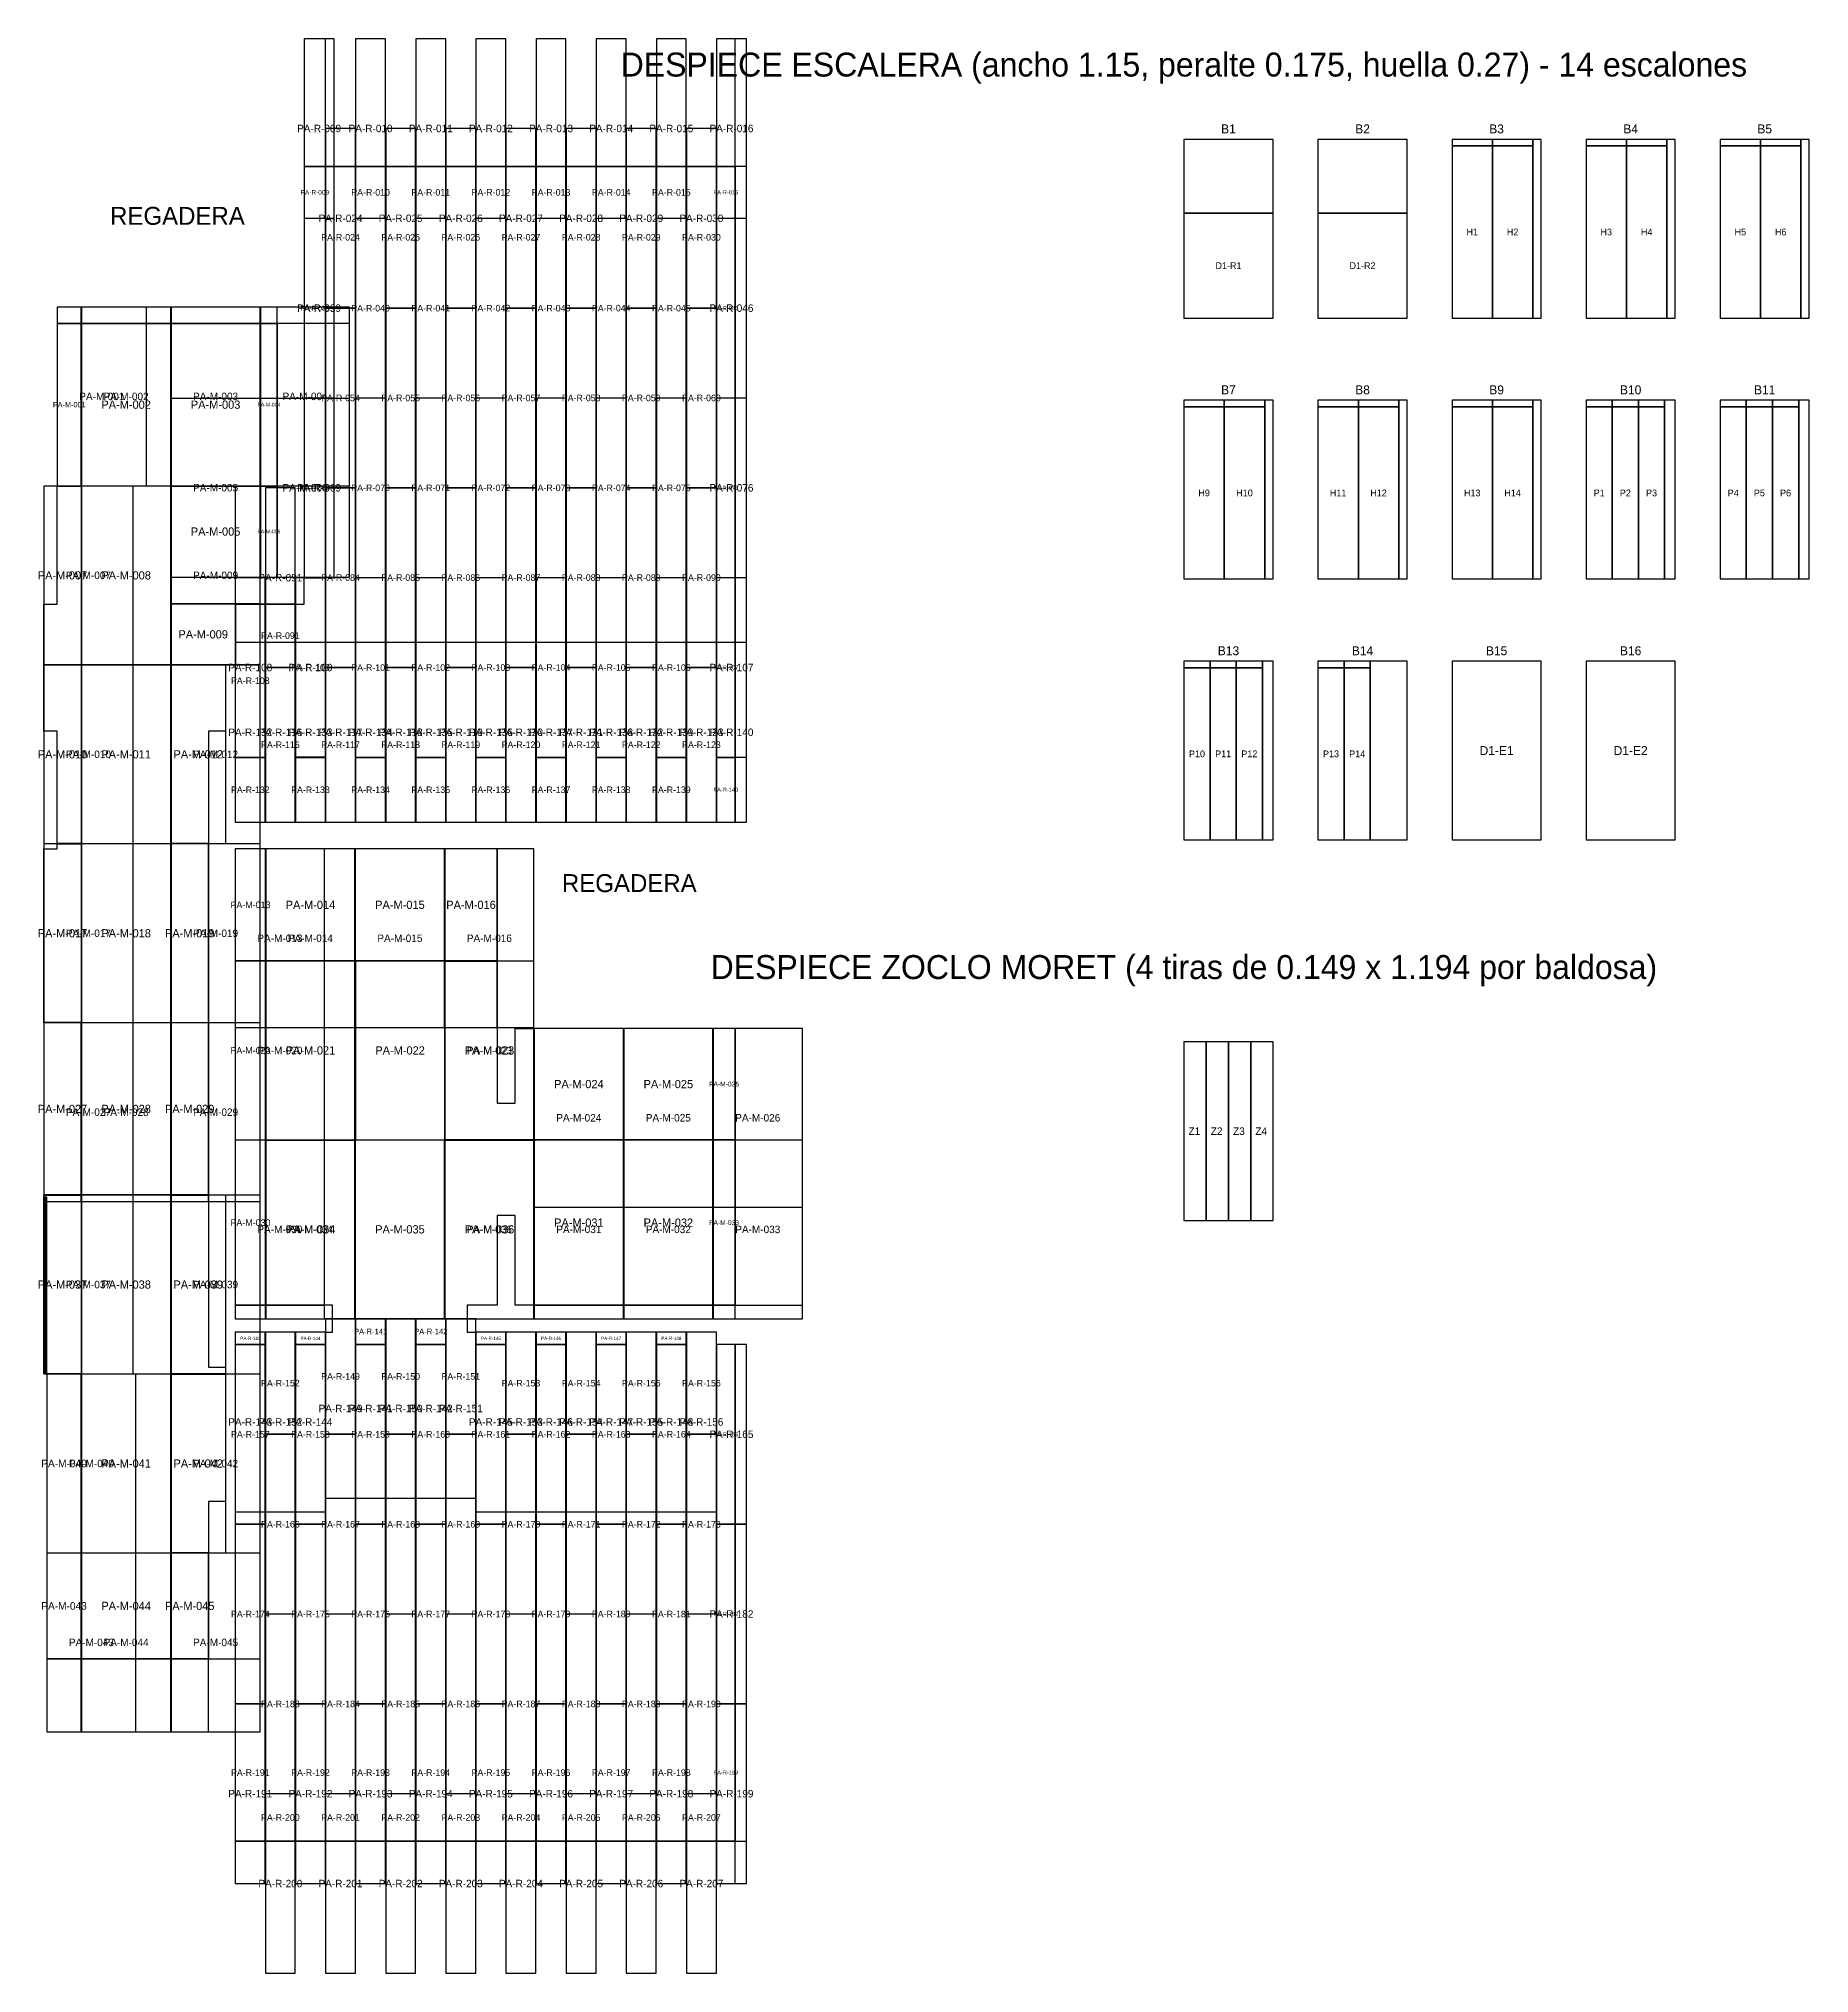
# Model space of a CAD drawing. Header units: metres. Extents: x 315 to 341.7, y -151.2 to -120.
# Drawn here: x 328.96 to 340.8, y -132.96 to -120.03 of the extents above; entities that cross this region are included whole.
import ezdxf
from ezdxf.enums import TextEntityAlignment as Align

# ---------------------------------------------------------------- set-up
doc = ezdxf.new("R2010")
doc.units = ezdxf.units.M
for name, color, linetype in [('CORTE-RECORTE', 3, 'Continuous'), ('CORTE-SOBRANTE', 2, 'Continuous'), ('CORTE-TEXTO', 5, 'Continuous'), ('CORTE-TILE', 7, 'Continuous'), ('ETIQUETAS', 7, 'Continuous'), ('PISO-MORET', 30, 'Continuous'), ('PISO-ROYAL-WALNUT', 4, 'Continuous'), ('REGADERA-MALLA-MURO', 1, 'Continuous'), ('SOBRANTES-MAPA', 6, 'Continuous'), ('SOBRANTES-RECORTE', 2, 'Continuous'), ('SOBRANTES-TEXTO', 6, 'Continuous')]:
    doc.layers.add(name, color=color, linetype=linetype)

msp = doc.modelspace()

# ---------------------------------------------------------------- texts
at = {"layer": 'CORTE-TEXTO'}
for s, height, p in [('DESPIECE ESCALERA (ancho 1.15, peralte 0.175, huella 0.27) - 14 escalones', 0.16, (336.6165, -120.1989)), ('B1', 0.06, (336.9145, -120.6289)), ('B2', 0.06, (337.8105, -120.6289)), ('B3', 0.06, (338.7065, -120.6289)), ('B4', 0.06, (339.6025, -120.6289)), ('B5', 0.06, (340.4985, -120.6289)), ('H1', 0.045, (338.5435, -121.3179)), ('H2', 0.045, (338.8135, -121.3179)), ('H3', 0.045, (339.4395, -121.3179)), ('H4', 0.045, (339.7095, -121.3179)), ('H5', 0.045, (340.3355, -121.3179)), ('H6', 0.045, (340.6055, -121.3179)), ('D1-R1', 0.045, (336.9145, -121.5429)), ('D1-R2', 0.045, (337.8105, -121.5429)), ('B7', 0.06, (336.9145, -122.3729)), ('B8', 0.06, (337.8105, -122.3729)), ('B9', 0.06, (338.7065, -122.3729)), ('B10', 0.06, (339.6025, -122.3729)), ('B11', 0.06, (340.4985, -122.3729)), ('H9', 0.045, (336.7515, -123.0619)), ('H10', 0.045, (337.0215, -123.0619)), ('H11', 0.045, (337.6475, -123.0619)), ('H12', 0.045, (337.9175, -123.0619)), ('H13', 0.045, (338.5435, -123.0619)), ('H14', 0.045, (338.8135, -123.0619)), ('P1', 0.045, (339.392, -123.0619)), ('P2', 0.045, (339.567, -123.0619)), ('P3', 0.045, (339.742, -123.0619)), ('P4', 0.045, (340.288, -123.0619)), ('P5', 0.045, (340.463, -123.0619)), ('P6', 0.045, (340.638, -123.0619)), ('B13', 0.06, (336.9145, -124.1169)), ('B14', 0.06, (337.8105, -124.1169)), ('B15', 0.06, (338.7065, -124.1169)), ('B16', 0.06, (339.6025, -124.1169)), ('D1-E1', 0.06, (338.7065, -124.7839)), ('D1-E2', 0.06, (339.6025, -124.7839)), ('P10', 0.045, (336.704, -124.8059)), ('P11', 0.045, (336.879, -124.8059)), ('P12', 0.045, (337.054, -124.8059)), ('P13', 0.045, (337.6, -124.8059)), ('P14', 0.045, (337.775, -124.8059)), ('DESPIECE ZOCLO MORET (4 tiras de 0.149 x 1.194 por baldosa)', 0.16, (336.6165, -126.2309)), ('Z1', 0.05, (336.6865, -127.3279)), ('Z2', 0.05, (336.8355, -127.3279)), ('Z3', 0.05, (336.9845, -127.3279)), ('Z4', 0.05, (337.1335, -127.3279))]:
    msp.add_text(s, height=height, dxfattribs=at).set_placement(p, align=Align.MIDDLE_CENTER)
at = {"layer": 'ETIQUETAS'}
for s, height, p in [('PA-R-010', 0.044, (331.181, -121.053)), ('PA-R-011', 0.044, (331.583, -121.053)), ('PA-R-012', 0.044, (331.985, -121.053)), ('PA-R-013', 0.044, (332.387, -121.053)), ('PA-R-014', 0.044, (332.789, -121.053)), ('PA-R-015', 0.044, (333.191, -121.053)), ('PA-R-009', 0.03126, (330.808, -121.053)), ('PA-R-016', 0.02721, (333.555, -121.053)), ('PA-R-024', 0.044, (330.98, -121.353)), ('PA-R-025', 0.044, (331.382, -121.353)), ('PA-R-026', 0.044, (331.784, -121.353)), ('PA-R-027', 0.044, (332.186, -121.353)), ('PA-R-028', 0.044, (332.588, -121.353)), ('PA-R-029', 0.044, (332.99, -121.353)), ('PA-R-030', 0.044, (333.392, -121.353)), ('PA-R-040', 0.044, (331.181, -121.827)), ('PA-R-041', 0.044, (331.583, -121.827)), ('PA-R-042', 0.044, (331.985, -121.827)), ('PA-R-043', 0.044, (332.387, -121.827)), ('PA-R-044', 0.044, (332.789, -121.827)), ('PA-R-045', 0.044, (333.191, -121.827)), ('PA-R-039', 0.03126, (330.808, -121.827)), ('PA-R-046', 0.02721, (333.555, -121.827)), ('PA-M-002', 0.055, (329.547, -122.472)), ('PA-M-003', 0.055, (330.145, -122.472)), ('PA-R-054', 0.044, (330.98, -122.427)), ('PA-R-055', 0.044, (331.382, -122.427)), ('PA-R-056', 0.044, (331.784, -122.427)), ('PA-R-057', 0.044, (332.186, -122.427)), ('PA-R-058', 0.044, (332.588, -122.427)), ('PA-R-059', 0.044, (332.99, -122.427)), ('PA-R-060', 0.044, (333.392, -122.427)), ('PA-M-001', 0.03522, (329.167, -122.472)), ('PA-M-004', 0.0246, (330.501, -122.472)), ('PA-R-069', 0.03126, (330.808, -123.028)), ('PA-R-070', 0.044, (331.181, -123.028)), ('PA-R-071', 0.044, (331.583, -123.028)), ('PA-R-072', 0.044, (331.985, -123.028)), ('PA-R-073', 0.044, (332.387, -123.028)), ('PA-R-074', 0.044, (332.789, -123.028)), ('PA-R-075', 0.044, (333.191, -123.028)), ('PA-R-076', 0.02721, (333.555, -123.028)), ('PA-M-005', 0.055, (330.145, -123.32)), ('PA-M-006', 0.0246, (330.501, -123.32)), ('PA-M-007', 0.05496, (329.122, -123.613)), ('PA-M-008', 0.055, (329.547, -123.613)), ('PA-R-084', 0.044, (330.98, -123.628)), ('PA-R-085', 0.044, (331.382, -123.628)), ('PA-R-086', 0.044, (331.784, -123.628)), ('PA-R-087', 0.044, (332.186, -123.628)), ('PA-R-088', 0.044, (332.588, -123.628)), ('PA-R-089', 0.044, (332.99, -123.628)), ('PA-R-090', 0.044, (333.392, -123.628)), ('PA-M-009', 0.055, (330.062, -124.007)), ('PA-R-091', 0.044, (330.578, -124.016)), ('PA-R-100', 0.044, (330.779, -124.229)), ('PA-R-101', 0.044, (331.181, -124.229)), ('PA-R-102', 0.044, (331.583, -124.229)), ('PA-R-103', 0.044, (331.985, -124.229)), ('PA-R-104', 0.044, (332.387, -124.229)), ('PA-R-105', 0.044, (332.789, -124.229)), ('PA-R-106', 0.044, (333.191, -124.229)), ('PA-R-107', 0.02721, (333.555, -124.229)), ('PA-R-108', 0.044, (330.377, -124.317)), ('PA-R-116', 0.044, (330.578, -124.745)), ('PA-R-117', 0.044, (330.98, -124.745)), ('PA-R-118', 0.044, (331.382, -124.745)), ('PA-R-119', 0.044, (331.784, -124.745)), ('PA-R-120', 0.044, (332.186, -124.745)), ('PA-R-121', 0.044, (332.588, -124.745)), ('PA-R-122', 0.044, (332.99, -124.745)), ('PA-R-123', 0.044, (333.392, -124.745)), ('PA-M-010', 0.05496, (329.122, -124.809)), ('PA-M-011', 0.055, (329.547, -124.809)), ('PA-M-012', 0.055, (330.029, -124.809)), ('PA-R-132', 0.044, (330.377, -125.046)), ('PA-R-133', 0.044, (330.779, -125.046)), ('PA-R-134', 0.044, (331.181, -125.046)), ('PA-R-135', 0.044, (331.583, -125.046)), ('PA-R-136', 0.044, (331.985, -125.046)), ('PA-R-137', 0.044, (332.387, -125.046)), ('PA-R-138', 0.044, (332.789, -125.046)), ('PA-R-139', 0.044, (333.191, -125.046)), ('PA-R-140', 0.02721, (333.555, -125.046)), ('PA-M-013', 0.04442, (330.378, -125.815)), ('PA-M-014', 0.055, (330.779, -125.815)), ('PA-M-015', 0.055, (331.377, -125.815)), ('PA-M-016', 0.055, (331.852, -125.815)), ('PA-M-017', 0.05496, (329.122, -126.005)), ('PA-M-018', 0.055, (329.547, -126.005)), ('PA-M-019', 0.05496, (329.972, -126.005)), ('PA-M-020', 0.04442, (330.378, -126.788)), ('PA-M-021', 0.055, (330.779, -126.788)), ('PA-M-022', 0.055, (331.378, -126.788)), ('PA-M-023', 0.055, (331.975, -126.788)), ('PA-M-024', 0.055, (332.573, -127.013)), ('PA-M-025', 0.055, (333.171, -127.013)), ('PA-M-026', 0.0321, (333.543, -127.013)), ('PA-M-027', 0.05496, (329.122, -127.179)), ('PA-M-028', 0.055, (329.547, -127.179)), ('PA-M-029', 0.05496, (329.972, -127.179)), ('PA-M-030', 0.04442, (330.378, -127.939)), ('PA-M-034', 0.055, (330.779, -127.984)), ('PA-M-035', 0.055, (331.377, -127.984)), ('PA-M-036', 0.055, (331.975, -127.984)), ('PA-M-031', 0.055, (332.573, -127.939)), ('PA-M-032', 0.055, (333.171, -127.939)), ('PA-M-033', 0.0321, (333.543, -127.939)), ('PA-M-037', 0.05496, (329.122, -128.353)), ('PA-M-038', 0.055, (329.547, -128.353)), ('PA-M-039', 0.055, (330.029, -128.353)), ('PA-R-141', 0.0378, (331.181, -128.667)), ('PA-R-142', 0.0378, (331.583, -128.667)), ('PA-R-143', 0.022, (330.377, -128.713)), ('PA-R-144', 0.022, (330.779, -128.713)), ('PA-R-145', 0.022, (331.985, -128.713)), ('PA-R-146', 0.022, (332.387, -128.713)), ('PA-R-147', 0.022, (332.789, -128.713)), ('PA-R-148', 0.022, (333.191, -128.713)), ('PA-R-152', 0.044, (330.578, -129.012)), ('PA-R-149', 0.044, (330.98, -128.967)), ('PA-R-150', 0.044, (331.382, -128.967)), ('PA-R-151', 0.044, (331.784, -128.967)), ('PA-R-153', 0.044, (332.186, -129.012)), ('PA-R-154', 0.044, (332.588, -129.012)), ('PA-R-155', 0.044, (332.99, -129.012)), ('PA-R-156', 0.044, (333.392, -129.012)), ('PA-R-157', 0.044, (330.377, -129.354)), ('PA-R-158', 0.044, (330.779, -129.354)), ('PA-R-159', 0.044, (331.181, -129.354)), ('PA-R-160', 0.044, (331.583, -129.354)), ('PA-R-161', 0.044, (331.985, -129.354)), ('PA-R-162', 0.044, (332.387, -129.354)), ('PA-R-163', 0.044, (332.789, -129.354)), ('PA-R-164', 0.044, (333.191, -129.354)), ('PA-R-165', 0.02721, (333.555, -129.354)), ('PA-M-040', 0.05062, (329.132, -129.549)), ('PA-M-041', 0.055, (329.547, -129.549)), ('PA-M-042', 0.055, (330.029, -129.549)), ('PA-R-166', 0.044, (330.578, -129.955)), ('PA-R-167', 0.044, (330.98, -129.955)), ('PA-R-168', 0.044, (331.382, -129.955)), ('PA-R-169', 0.044, (331.784, -129.955)), ('PA-R-170', 0.044, (332.186, -129.955)), ('PA-R-171', 0.044, (332.588, -129.955)), ('PA-R-172', 0.044, (332.99, -129.955)), ('PA-R-173', 0.044, (333.392, -129.955)), ('PA-M-043', 0.05062, (329.132, -130.501)), ('PA-M-044', 0.055, (329.547, -130.501)), ('PA-M-045', 0.05496, (329.972, -130.501)), ('PA-R-174', 0.044, (330.377, -130.555)), ('PA-R-175', 0.044, (330.779, -130.555)), ('PA-R-176', 0.044, (331.181, -130.555)), ('PA-R-177', 0.044, (331.583, -130.555)), ('PA-R-178', 0.044, (331.985, -130.555)), ('PA-R-179', 0.044, (332.387, -130.555)), ('PA-R-180', 0.044, (332.789, -130.555)), ('PA-R-181', 0.044, (333.191, -130.555)), ('PA-R-182', 0.02721, (333.555, -130.555)), ('PA-R-183', 0.044, (330.578, -131.156)), ('PA-R-184', 0.044, (330.98, -131.156)), ('PA-R-185', 0.044, (331.382, -131.156)), ('PA-R-186', 0.044, (331.784, -131.156)), ('PA-R-187', 0.044, (332.186, -131.156)), ('PA-R-188', 0.044, (332.588, -131.156)), ('PA-R-189', 0.044, (332.99, -131.156)), ('PA-R-190', 0.044, (333.392, -131.156)), ('PA-R-191', 0.044, (330.377, -131.615)), ('PA-R-192', 0.044, (330.779, -131.615)), ('PA-R-193', 0.044, (331.181, -131.615)), ('PA-R-194', 0.044, (331.583, -131.615)), ('PA-R-195', 0.044, (331.985, -131.615)), ('PA-R-196', 0.044, (332.387, -131.615)), ('PA-R-197', 0.044, (332.789, -131.615)), ('PA-R-198', 0.044, (333.191, -131.615)), ('PA-R-199', 0.02721, (333.555, -131.615)), ('PA-R-200', 0.044, (330.578, -131.915)), ('PA-R-201', 0.044, (330.98, -131.915)), ('PA-R-202', 0.044, (331.382, -131.915)), ('PA-R-203', 0.044, (331.784, -131.915)), ('PA-R-204', 0.044, (332.186, -131.915)), ('PA-R-205', 0.044, (332.588, -131.915)), ('PA-R-206', 0.044, (332.99, -131.915)), ('PA-R-207', 0.044, (333.392, -131.915))]:
    msp.add_text(s, height=height, dxfattribs=at).set_placement(p, align=Align.MIDDLE_CENTER)
at = {"layer": 'REGADERA-MALLA-MURO'}
for p in [(329.89, -121.21), (332.91, -125.67)]:
    msp.add_text('REGADERA', height=0.12, dxfattribs=at).set_placement(p, align=Align.MIDDLE_CENTER)
at = {"layer": 'SOBRANTES-TEXTO'}
for s, p in [('PA-R-009', (330.8367, -120.6259)), ('PA-R-010', (331.1807, -120.6259)), ('PA-R-011', (331.5827, -120.6259)), ('PA-R-012', (331.9847, -120.6259)), ('PA-R-013', (332.3867, -120.6259)), ('PA-R-014', (332.7887, -120.6259)), ('PA-R-015', (333.1907, -120.6259)), ('PA-R-016', (333.5927, -120.6259)), ('PA-R-024', (330.9797, -121.2264)), ('PA-R-025', (331.3817, -121.2264)), ('PA-R-026', (331.7837, -121.2264)), ('PA-R-027', (332.1857, -121.2264)), ('PA-R-028', (332.5877, -121.2264)), ('PA-R-029', (332.9897, -121.2264)), ('PA-R-030', (333.3917, -121.2264)), ('PA-R-039', (330.8367, -121.8269)), ('PA-R-046', (333.5927, -121.8269)), ('PA-M-001', (329.3848, -122.4169)), ('PA-M-002', (329.5469, -122.4169)), ('PA-M-003', (330.1449, -122.4169)), ('PA-M-004', (330.7429, -122.4169)), ('PA-M-005', (330.145, -123.027)), ('PA-M-006', (330.7429, -123.0275)), ('PA-R-069', (330.8367, -123.0279)), ('PA-R-076', (333.5927, -123.0279)), ('PA-M-007', (329.2951, -123.6129)), ('PA-M-009', (330.145, -123.613)), ('PA-R-091', (330.5777, -123.6284)), ('PA-R-108', (330.3767, -124.2289)), ('PA-R-100', (330.7787, -124.2289)), ('PA-R-107', (333.5927, -124.2289)), ('PA-R-132', (330.3767, -124.6615)), ('PA-R-116', (330.5777, -124.6615)), ('PA-R-133', (330.7787, -124.6615)), ('PA-R-117', (330.9797, -124.6615)), ('PA-R-134', (331.1807, -124.6615)), ('PA-R-118', (331.3817, -124.6615)), ('PA-R-135', (331.5827, -124.6615)), ('PA-R-119', (331.7837, -124.6615)), ('PA-R-136', (331.9847, -124.6615)), ('PA-R-120', (332.1857, -124.6615)), ('PA-R-137', (332.3867, -124.6615)), ('PA-R-121', (332.5877, -124.6615)), ('PA-R-138', (332.7887, -124.6615)), ('PA-R-122', (332.9897, -124.6615)), ('PA-R-139', (333.1907, -124.6615)), ('PA-R-123', (333.3917, -124.6615)), ('PA-R-140', (333.5927, -124.6615)), ('PA-M-010', (329.2951, -124.8089)), ('PA-M-012', (330.1449, -124.8089)), ('PA-M-017', (329.2951, -126.0049)), ('PA-M-019', (330.1449, -126.0049)), ('PA-M-013', (330.5747, -126.0384)), ('PA-M-014', (330.7786, -126.0384)), ('PA-M-015', (331.3766, -126.0384)), ('PA-M-016', (331.9746, -126.0384)), ('PA-M-020', (330.5747, -126.7882)), ('PA-M-023', (331.9746, -126.7882)), ('PA-M-027', (329.2951, -127.2009)), ('PA-M-028', (329.5469, -127.2009)), ('PA-M-029', (330.1449, -127.2009)), ('PA-M-024', (332.5726, -127.2384)), ('PA-M-025', (333.1706, -127.2384)), ('PA-M-026', (333.7686, -127.2384)), ('PA-M-030', (330.5747, -127.9842)), ('PA-M-034', (330.7786, -127.9842)), ('PA-M-036', (331.9746, -127.9842)), ('PA-M-031', (332.5726, -127.9842)), ('PA-M-032', (333.1706, -127.9842)), ('PA-M-033', (333.7686, -127.9842)), ('PA-M-037', (329.2951, -128.3529)), ('PA-M-039', (330.1449, -128.3529)), ('PA-R-149', (330.9797, -129.1812)), ('PA-R-141', (331.1807, -129.1812)), ('PA-R-150', (331.3817, -129.1812)), ('PA-R-142', (331.5827, -129.1812)), ('PA-R-151', (331.7837, -129.1812)), ('PA-R-143', (330.3767, -129.2712)), ('PA-R-152', (330.5777, -129.2712)), ('PA-R-144', (330.7787, -129.2712)), ('PA-R-145', (331.9847, -129.2712)), ('PA-R-153', (332.1857, -129.2712)), ('PA-R-146', (332.3867, -129.2712)), ('PA-R-154', (332.5877, -129.2712)), ('PA-R-147', (332.7887, -129.2712)), ('PA-R-155', (332.9897, -129.2712)), ('PA-R-148', (333.1907, -129.2712)), ('PA-R-156', (333.3917, -129.2712)), ('PA-R-165', (333.5927, -129.354)), ('PA-M-040', (329.3148, -129.5489)), ('PA-M-042', (330.1449, -129.5489)), ('PA-R-182', (333.5927, -130.555)), ('PA-M-043', (329.3148, -130.7449)), ('PA-M-044', (329.5469, -130.7449)), ('PA-M-045', (330.1449, -130.7449)), ('PA-R-191', (330.3767, -131.756)), ('PA-R-192', (330.7787, -131.756)), ('PA-R-193', (331.1807, -131.756)), ('PA-R-194', (331.5827, -131.756)), ('PA-R-195', (331.9847, -131.756)), ('PA-R-196', (332.3867, -131.756)), ('PA-R-197', (332.7887, -131.756)), ('PA-R-198', (333.1907, -131.756)), ('PA-R-199', (333.5927, -131.756)), ('PA-R-200', (330.5777, -132.3565)), ('PA-R-201', (330.9797, -132.3565)), ('PA-R-202', (331.3817, -132.3565)), ('PA-R-203', (331.7837, -132.3565)), ('PA-R-204', (332.1857, -132.3565)), ('PA-R-205', (332.5877, -132.3565)), ('PA-R-206', (332.9897, -132.3565)), ('PA-R-207', (333.3917, -132.3565))]:
    msp.add_text(s, height=0.05, dxfattribs=at).set_placement(p, align=Align.MIDDLE_CENTER)

# ---------------------------------------------------------------- linework, layer by layer
at = {"layer": 'CORTE-RECORTE'}
for points in [[(338.4085, -121.8929), (338.6785, -121.8929), (338.6785, -120.7429), (338.4085, -120.7429)], [(338.6785, -121.8929), (338.9485, -121.8929), (338.9485, -120.7429), (338.6785, -120.7429)], [(339.3045, -121.8929), (339.5745, -121.8929), (339.5745, -120.7429), (339.3045, -120.7429)], [(339.5745, -121.8929), (339.8445, -121.8929), (339.8445, -120.7429), (339.5745, -120.7429)], [(340.2005, -121.8929), (340.4705, -121.8929), (340.4705, -120.7429), (340.2005, -120.7429)], [(340.4705, -121.8929), (340.7405, -121.8929), (340.7405, -120.7429), (340.4705, -120.7429)], [(336.6165, -121.8929), (337.2125, -121.8929), (337.2125, -121.1929), (336.6165, -121.1929)], [(337.5125, -121.8929), (338.1085, -121.8929), (338.1085, -121.1929), (337.5125, -121.1929)], [(336.6165, -123.6369), (336.8865, -123.6369), (336.8865, -122.4869), (336.6165, -122.4869)], [(336.8865, -123.6369), (337.1565, -123.6369), (337.1565, -122.4869), (336.8865, -122.4869)], [(337.5125, -123.6369), (337.7825, -123.6369), (337.7825, -122.4869), (337.5125, -122.4869)], [(337.7825, -123.6369), (338.0525, -123.6369), (338.0525, -122.4869), (337.7825, -122.4869)], [(338.4085, -123.6369), (338.6785, -123.6369), (338.6785, -122.4869), (338.4085, -122.4869)], [(338.6785, -123.6369), (338.9485, -123.6369), (338.9485, -122.4869), (338.6785, -122.4869)], [(339.3045, -123.6369), (339.4795, -123.6369), (339.4795, -122.4869), (339.3045, -122.4869)], [(339.4795, -123.6369), (339.6545, -123.6369), (339.6545, -122.4869), (339.4795, -122.4869)], [(339.6545, -123.6369), (339.8295, -123.6369), (339.8295, -122.4869), (339.6545, -122.4869)], [(340.2005, -123.6369), (340.3755, -123.6369), (340.3755, -122.4869), (340.2005, -122.4869)], [(340.3755, -123.6369), (340.5505, -123.6369), (340.5505, -122.4869), (340.3755, -122.4869)], [(340.5505, -123.6369), (340.7255, -123.6369), (340.7255, -122.4869), (340.5505, -122.4869)], [(336.6165, -125.3809), (336.7915, -125.3809), (336.7915, -124.2309), (336.6165, -124.2309)], [(336.7915, -125.3809), (336.9665, -125.3809), (336.9665, -124.2309), (336.7915, -124.2309)], [(336.9665, -125.3809), (337.1415, -125.3809), (337.1415, -124.2309), (336.9665, -124.2309)], [(337.5125, -125.3809), (337.6875, -125.3809), (337.6875, -124.2309), (337.5125, -124.2309)], [(337.6875, -125.3809), (337.8625, -125.3809), (337.8625, -124.2309), (337.6875, -124.2309)], [(336.6165, -127.9249), (336.7655, -127.9249), (336.7655, -126.7309), (336.6165, -126.7309)], [(336.7655, -127.9249), (336.9145, -127.9249), (336.9145, -126.7309), (336.7655, -126.7309)], [(336.9145, -127.9249), (337.0635, -127.9249), (337.0635, -126.7309), (336.9145, -126.7309)], [(337.0635, -127.9249), (337.2125, -127.9249), (337.2125, -126.7309), (337.0635, -126.7309)]]:
    msp.add_lwpolyline(points, close=True, dxfattribs=at)
at = {"layer": 'CORTE-SOBRANTE'}
for points in [[(336.6165, -121.1929), (337.2125, -121.1929), (337.2125, -120.6989), (336.6165, -120.6989)], [(337.5125, -121.1929), (338.1085, -121.1929), (338.1085, -120.6989), (337.5125, -120.6989)], [(338.4085, -120.7429), (338.6785, -120.7429), (338.6785, -120.6989), (338.4085, -120.6989)], [(338.6785, -120.7429), (338.9485, -120.7429), (338.9485, -120.6989), (338.6785, -120.6989)], [(338.9485, -121.8929), (339.0045, -121.8929), (339.0045, -120.6989), (338.9485, -120.6989)], [(339.3045, -120.7429), (339.5745, -120.7429), (339.5745, -120.6989), (339.3045, -120.6989)], [(339.5745, -120.7429), (339.8445, -120.7429), (339.8445, -120.6989), (339.5745, -120.6989)], [(339.8445, -121.8929), (339.9005, -121.8929), (339.9005, -120.6989), (339.8445, -120.6989)], [(340.2005, -120.7429), (340.4705, -120.7429), (340.4705, -120.6989), (340.2005, -120.6989)], [(340.4705, -120.7429), (340.7405, -120.7429), (340.7405, -120.6989), (340.4705, -120.6989)], [(340.7405, -121.8929), (340.7965, -121.8929), (340.7965, -120.6989), (340.7405, -120.6989)], [(336.6165, -122.4869), (336.8865, -122.4869), (336.8865, -122.4429), (336.6165, -122.4429)], [(336.8865, -122.4869), (337.1565, -122.4869), (337.1565, -122.4429), (336.8865, -122.4429)], [(337.1565, -123.6369), (337.2125, -123.6369), (337.2125, -122.4429), (337.1565, -122.4429)], [(337.5125, -122.4869), (337.7825, -122.4869), (337.7825, -122.4429), (337.5125, -122.4429)], [(337.7825, -122.4869), (338.0525, -122.4869), (338.0525, -122.4429), (337.7825, -122.4429)], [(338.0525, -123.6369), (338.1085, -123.6369), (338.1085, -122.4429), (338.0525, -122.4429)], [(338.4085, -122.4869), (338.6785, -122.4869), (338.6785, -122.4429), (338.4085, -122.4429)], [(338.6785, -122.4869), (338.9485, -122.4869), (338.9485, -122.4429), (338.6785, -122.4429)], [(338.9485, -123.6369), (339.0045, -123.6369), (339.0045, -122.4429), (338.9485, -122.4429)], [(339.3045, -122.4869), (339.4795, -122.4869), (339.4795, -122.4429), (339.3045, -122.4429)], [(339.4795, -122.4869), (339.6545, -122.4869), (339.6545, -122.4429), (339.4795, -122.4429)], [(339.6545, -122.4869), (339.8295, -122.4869), (339.8295, -122.4429), (339.6545, -122.4429)], [(339.8295, -123.6369), (339.9005, -123.6369), (339.9005, -122.4429), (339.8295, -122.4429)], [(340.2005, -122.4869), (340.3755, -122.4869), (340.3755, -122.4429), (340.2005, -122.4429)], [(340.3755, -122.4869), (340.5505, -122.4869), (340.5505, -122.4429), (340.3755, -122.4429)], [(340.5505, -122.4869), (340.7255, -122.4869), (340.7255, -122.4429), (340.5505, -122.4429)], [(340.7255, -123.6369), (340.7965, -123.6369), (340.7965, -122.4429), (340.7255, -122.4429)], [(336.6165, -124.2309), (336.7915, -124.2309), (336.7915, -124.1869), (336.6165, -124.1869)], [(336.7915, -124.2309), (336.9665, -124.2309), (336.9665, -124.1869), (336.7915, -124.1869)], [(336.9665, -124.2309), (337.1415, -124.2309), (337.1415, -124.1869), (336.9665, -124.1869)], [(337.1415, -125.3809), (337.2125, -125.3809), (337.2125, -124.1869), (337.1415, -124.1869)], [(337.5125, -124.2309), (337.6875, -124.2309), (337.6875, -124.1869), (337.5125, -124.1869)], [(337.6875, -124.2309), (337.8625, -124.2309), (337.8625, -124.1869), (337.6875, -124.1869)], [(337.8625, -125.3809), (338.1085, -125.3809), (338.1085, -124.1869), (337.8625, -124.1869)]]:
    msp.add_lwpolyline(points, close=True, dxfattribs=at)
at = {"layer": 'CORTE-TILE'}
for points in [[(336.6165, -121.8929), (337.2125, -121.8929), (337.2125, -120.6989), (336.6165, -120.6989)], [(337.5125, -121.8929), (338.1085, -121.8929), (338.1085, -120.6989), (337.5125, -120.6989)], [(338.4085, -121.8929), (339.0045, -121.8929), (339.0045, -120.6989), (338.4085, -120.6989)], [(339.3045, -121.8929), (339.9005, -121.8929), (339.9005, -120.6989), (339.3045, -120.6989)], [(340.2005, -121.8929), (340.7965, -121.8929), (340.7965, -120.6989), (340.2005, -120.6989)], [(336.6165, -123.6369), (337.2125, -123.6369), (337.2125, -122.4429), (336.6165, -122.4429)], [(337.5125, -123.6369), (338.1085, -123.6369), (338.1085, -122.4429), (337.5125, -122.4429)], [(338.4085, -123.6369), (339.0045, -123.6369), (339.0045, -122.4429), (338.4085, -122.4429)], [(339.3045, -123.6369), (339.9005, -123.6369), (339.9005, -122.4429), (339.3045, -122.4429)], [(340.2005, -123.6369), (340.7965, -123.6369), (340.7965, -122.4429), (340.2005, -122.4429)], [(336.6165, -125.3809), (337.2125, -125.3809), (337.2125, -124.1869), (336.6165, -124.1869)], [(337.5125, -125.3809), (338.1085, -125.3809), (338.1085, -124.1869), (337.5125, -124.1869)], [(338.4085, -125.3809), (339.0045, -125.3809), (339.0045, -124.1869), (338.4085, -124.1869)], [(339.3045, -125.3809), (339.9005, -125.3809), (339.9005, -124.1869), (339.3045, -124.1869)], [(336.6165, -127.9249), (337.2125, -127.9249), (337.2125, -126.7309), (336.6165, -126.7309)]]:
    msp.add_lwpolyline(points, close=True, dxfattribs=at)
at = {"layer": 'PISO-MORET'}
for points in [[(329.0868, -123.0139), (329.2469, -123.0139), (329.2469, -121.9297), (329.0868, -121.9297)], [(329.2489, -123.0139), (329.8449, -123.0139), (329.8449, -121.9297), (329.2489, -121.9297)], [(329.8469, -123.0139), (330.4429, -123.0139), (330.4429, -121.9297), (329.8469, -121.9297)], [(330.4449, -123.0139), (330.5567, -123.0139), (330.5567, -121.9297), (330.4449, -121.9297)], [(329.2469, -123.0159), (329.2469, -124.2099), (328.9971, -124.2099), (328.9971, -123.8045), (329.0868, -123.8045), (329.0868, -123.0159)], [(329.2489, -124.2099), (329.8449, -124.2099), (329.8449, -123.0159), (329.2489, -123.0159)], [(329.847, -123.624), (330.443, -123.624), (330.443, -123.016), (329.847, -123.016)], [(330.4449, -123.6245), (330.5567, -123.6245), (330.5567, -123.0159), (330.4449, -123.0159)], [(329.847, -124.21), (330.277, -124.21), (330.277, -123.804), (329.847, -123.804)], [(328.9971, -124.2119), (329.2469, -124.2119), (329.2469, -125.4059), (329.0868, -125.4059), (329.0868, -124.6544), (328.9971, -124.6544)], [(329.2489, -125.4059), (329.8449, -125.4059), (329.8449, -124.2119), (329.2489, -124.2119)], [(329.8469, -125.4059), (329.8469, -124.2119), (330.2106, -124.2119), (330.2106, -124.6544), (330.0967, -124.6544), (330.0967, -125.2744), (330.0967, -125.4059)], [(329.2469, -125.4079), (329.2469, -126.6019), (328.9971, -126.6019), (328.9971, -125.4414), (329.0868, -125.4414), (329.0868, -125.4079)], [(329.2489, -126.6019), (329.8449, -126.6019), (329.8449, -125.4079), (329.2489, -125.4079)], [(329.8469, -126.6019), (330.0967, -126.6019), (330.0967, -125.4079), (329.8469, -125.4079)], [(330.2767, -126.1892), (330.4786, -126.1892), (330.4786, -125.4414), (330.2767, -125.4414)], [(330.4806, -126.1892), (331.0766, -126.1892), (331.0766, -125.4414), (330.4806, -125.4414)], [(331.0786, -126.1892), (331.6746, -126.1892), (331.6746, -125.4414), (331.0786, -125.4414)], [(331.6766, -126.1892), (332.0266, -126.1892), (332.0266, -125.4414), (331.6766, -125.4414)], [(330.2767, -127.3852), (330.4786, -127.3852), (330.4786, -126.1912), (330.2767, -126.1912)], [(330.4806, -127.3852), (331.0766, -127.3852), (331.0766, -126.1912), (330.4806, -126.1912)], [(331.079, -127.385), (331.677, -127.385), (331.677, -126.191), (331.079, -126.191)], [(332.2726, -127.3852), (331.6766, -127.3852), (331.6766, -126.1912), (332.0266, -126.1912), (332.0266, -127.1413), (332.1466, -127.1413), (332.1466, -126.6414), (332.2726, -126.6414)], [(328.9971, -127.7539), (329.2469, -127.7539), (329.2469, -126.6039), (328.9971, -126.6039)], [(329.2489, -127.7539), (329.8449, -127.7539), (329.8449, -126.6039), (329.2489, -126.6039)], [(329.8469, -127.7539), (330.0967, -127.7539), (330.0967, -126.6039), (329.8469, -126.6039)], [(332.2746, -127.3852), (332.8706, -127.3852), (332.8706, -126.6414), (332.2746, -126.6414)], [(332.8726, -127.3852), (333.4686, -127.3852), (333.4686, -126.6414), (332.8726, -126.6414)], [(333.4706, -127.3852), (333.6165, -127.3852), (333.6165, -126.6414), (333.4706, -126.6414)], [(330.2767, -128.4912), (330.4786, -128.4912), (330.4786, -127.3872), (330.2767, -127.3872)], [(330.4806, -127.3872), (331.0766, -127.3872), (331.0766, -128.5812), (330.9266, -128.5812), (330.9266, -128.4912), (330.4806, -128.4912)], [(331.0786, -128.5812), (331.6746, -128.5812), (331.6746, -127.3872), (331.0786, -127.3872)], [(331.6766, -128.5812), (331.6766, -127.3872), (332.2726, -127.3872), (332.2726, -128.4912), (332.1466, -128.4912), (332.1466, -127.8913), (332.0266, -127.8913), (332.0266, -128.4912), (331.8266, -128.4912), (331.8266, -128.5812)], [(332.2746, -128.4912), (332.8706, -128.4912), (332.8706, -127.3872), (332.2746, -127.3872)], [(332.8726, -128.4912), (333.4686, -128.4912), (333.4686, -127.3872), (332.8726, -127.3872)], [(333.4706, -128.4912), (333.6165, -128.4912), (333.6165, -127.3872), (333.4706, -127.3872)], [(328.9971, -128.9499), (328.9971, -127.7559), (329.2469, -127.7559), (329.2469, -128.9499), (329.0168, -128.9499), (329.0168, -127.7698), (329.0068, -127.7698), (329.0068, -128.9499)], [(329.2489, -128.9499), (329.8449, -128.9499), (329.8449, -127.7559), (329.2489, -127.7559)], [(330.2106, -128.9499), (329.8469, -128.9499), (329.8469, -127.7559), (330.0967, -127.7559), (330.0967, -128.9041), (330.2106, -128.9041)], [(329.0168, -130.1459), (329.2469, -130.1459), (329.2469, -128.9519), (329.0168, -128.9519)], [(329.2489, -130.1459), (329.8449, -130.1459), (329.8449, -128.9519), (329.2489, -128.9519)], [(329.8469, -130.1459), (329.8469, -128.9519), (330.2106, -128.9519), (330.2106, -129.804), (330.0967, -129.804), (330.0967, -130.1459)], [(329.0168, -130.8539), (329.2469, -130.8539), (329.2469, -130.1479), (329.0168, -130.1479)], [(329.2489, -130.8539), (329.8449, -130.8539), (329.8449, -130.1479), (329.2489, -130.1479)], [(329.8469, -130.8539), (330.0967, -130.8539), (330.0967, -130.1479), (329.8469, -130.1479)]]:
    msp.add_lwpolyline(points, close=True, dxfattribs=at)
at = {"layer": 'PISO-ROYAL-WALNUT'}
for points in [[(330.7367, -121.2259), (330.8788, -121.2259), (330.8788, -120.8797), (330.7367, -120.8797)], [(330.8797, -121.8264), (331.0797, -121.8264), (331.0797, -120.8797), (330.8797, -120.8797)], [(331.0807, -121.2259), (331.2807, -121.2259), (331.2807, -120.8797), (331.0807, -120.8797)], [(331.2817, -121.8264), (331.4817, -121.8264), (331.4817, -120.8797), (331.2817, -120.8797)], [(331.4827, -121.2259), (331.6827, -121.2259), (331.6827, -120.8797), (331.4827, -120.8797)], [(331.6837, -121.8264), (331.8837, -121.8264), (331.8837, -120.8797), (331.6837, -120.8797)], [(331.8847, -121.2259), (332.0847, -121.2259), (332.0847, -120.8797), (331.8847, -120.8797)], [(332.0857, -121.8264), (332.2857, -121.8264), (332.2857, -120.8797), (332.0857, -120.8797)], [(332.2867, -121.2259), (332.4867, -121.2259), (332.4867, -120.8797), (332.2867, -120.8797)], [(332.4877, -121.8264), (332.6877, -121.8264), (332.6877, -120.8797), (332.4877, -120.8797)], [(332.6887, -121.2259), (332.8887, -121.2259), (332.8887, -120.8797), (332.6887, -120.8797)], [(332.8897, -121.8264), (333.0897, -121.8264), (333.0897, -120.8797), (332.8897, -120.8797)], [(333.0907, -121.2259), (333.2907, -121.2259), (333.2907, -120.8797), (333.0907, -120.8797)], [(333.2917, -121.8264), (333.4917, -121.8264), (333.4917, -120.8797), (333.2917, -120.8797)], [(333.4927, -121.2259), (333.6164, -121.2259), (333.6164, -120.8797), (333.4927, -120.8797)], [(330.7367, -122.4269), (330.8788, -122.4269), (330.8788, -121.2269), (330.7367, -121.2269)], [(331.0807, -122.4269), (331.2807, -122.4269), (331.2807, -121.2269), (331.0807, -121.2269)], [(331.4827, -122.4269), (331.6827, -122.4269), (331.6827, -121.2269), (331.4827, -121.2269)], [(331.8847, -122.4269), (332.0847, -122.4269), (332.0847, -121.2269), (331.8847, -121.2269)], [(332.2867, -122.4269), (332.4867, -122.4269), (332.4867, -121.2269), (332.2867, -121.2269)], [(332.6887, -122.4269), (332.8887, -122.4269), (332.8887, -121.2269), (332.6887, -121.2269)], [(333.0907, -122.4269), (333.2907, -122.4269), (333.2907, -121.2269), (333.0907, -121.2269)], [(333.4927, -122.4269), (333.6164, -122.4269), (333.6164, -121.2269), (333.4927, -121.2269)], [(330.8797, -123.0274), (331.0797, -123.0274), (331.0797, -121.8274), (330.8797, -121.8274)], [(331.2817, -123.0274), (331.4817, -123.0274), (331.4817, -121.8274), (331.2817, -121.8274)], [(331.6837, -123.0274), (331.8837, -123.0274), (331.8837, -121.8274), (331.6837, -121.8274)], [(332.0857, -123.0274), (332.2857, -123.0274), (332.2857, -121.8274), (332.0857, -121.8274)], [(332.4877, -123.0274), (332.6877, -123.0274), (332.6877, -121.8274), (332.4877, -121.8274)], [(332.8897, -123.0274), (333.0897, -123.0274), (333.0897, -121.8274), (332.8897, -121.8274)], [(333.2917, -123.0274), (333.4917, -123.0274), (333.4917, -121.8274), (333.2917, -121.8274)], [(330.7367, -123.6279), (330.8788, -123.6279), (330.8788, -122.4279), (330.7367, -122.4279)], [(331.0807, -123.6279), (331.2807, -123.6279), (331.2807, -122.4279), (331.0807, -122.4279)], [(331.4827, -123.6279), (331.6827, -123.6279), (331.6827, -122.4279), (331.4827, -122.4279)], [(331.8847, -123.6279), (332.0847, -123.6279), (332.0847, -122.4279), (331.8847, -122.4279)], [(332.2867, -123.6279), (332.4867, -123.6279), (332.4867, -122.4279), (332.2867, -122.4279)], [(332.6887, -123.6279), (332.8887, -123.6279), (332.8887, -122.4279), (332.6887, -122.4279)], [(333.0907, -123.6279), (333.2907, -123.6279), (333.2907, -122.4279), (333.0907, -122.4279)], [(333.4927, -123.6279), (333.6164, -123.6279), (333.6164, -122.4279), (333.4927, -122.4279)], [(330.8797, -124.2284), (331.0797, -124.2284), (331.0797, -123.0284), (330.8797, -123.0284)], [(331.2817, -124.2284), (331.4817, -124.2284), (331.4817, -123.0284), (331.2817, -123.0284)], [(331.6837, -124.2284), (331.8837, -124.2284), (331.8837, -123.0284), (331.6837, -123.0284)], [(332.0857, -124.2284), (332.2857, -124.2284), (332.2857, -123.0284), (332.0857, -123.0284)], [(332.4877, -124.2284), (332.6877, -124.2284), (332.6877, -123.0284), (332.4877, -123.0284)], [(332.8897, -124.2284), (333.0897, -124.2284), (333.0897, -123.0284), (332.8897, -123.0284)], [(333.2917, -124.2284), (333.4917, -124.2284), (333.4917, -123.0284), (333.2917, -123.0284)], [(330.8787, -123.6289), (330.8787, -124.8289), (330.6787, -124.8289), (330.6787, -123.8045), (330.7367, -123.8045), (330.7367, -123.6289)], [(331.0807, -124.8289), (331.2807, -124.8289), (331.2807, -123.6289), (331.0807, -123.6289)], [(331.4827, -124.8289), (331.6827, -124.8289), (331.6827, -123.6289), (331.4827, -123.6289)], [(331.8847, -124.8289), (332.0847, -124.8289), (332.0847, -123.6289), (331.8847, -123.6289)], [(332.2867, -124.8289), (332.4867, -124.8289), (332.4867, -123.6289), (332.2867, -123.6289)], [(332.6887, -124.8289), (332.8887, -124.8289), (332.8887, -123.6289), (332.6887, -123.6289)], [(333.0907, -124.8289), (333.2907, -124.8289), (333.2907, -123.6289), (333.0907, -123.6289)], [(333.4927, -124.8289), (333.6164, -124.8289), (333.6164, -123.6289), (333.4927, -123.6289)], [(330.2767, -124.8289), (330.4767, -124.8289), (330.4767, -123.8044), (330.2767, -123.8044)], [(330.4777, -124.2284), (330.6777, -124.2284), (330.6777, -123.8044), (330.4777, -123.8044)], [(330.4777, -125.2615), (330.6777, -125.2615), (330.6777, -124.2295), (330.4777, -124.2295)], [(330.8797, -125.2615), (331.0797, -125.2615), (331.0797, -124.2295), (330.8797, -124.2295)], [(331.2817, -125.2615), (331.4817, -125.2615), (331.4817, -124.2295), (331.2817, -124.2295)], [(331.6837, -125.2615), (331.8837, -125.2615), (331.8837, -124.2295), (331.6837, -124.2295)], [(332.0857, -125.2615), (332.2857, -125.2615), (332.2857, -124.2295), (332.0857, -124.2295)], [(332.4877, -125.2615), (332.6877, -125.2615), (332.6877, -124.2295), (332.4877, -124.2295)], [(332.8897, -125.2615), (333.0897, -125.2615), (333.0897, -124.2295), (332.8897, -124.2295)], [(333.2917, -125.2615), (333.4917, -125.2615), (333.4917, -124.2295), (333.2917, -124.2295)], [(330.2767, -125.2615), (330.4767, -125.2615), (330.4767, -124.83), (330.2767, -124.83)], [(330.6787, -125.2615), (330.8787, -125.2615), (330.8787, -124.83), (330.6787, -124.83)], [(331.0807, -125.2615), (331.2807, -125.2615), (331.2807, -124.83), (331.0807, -124.83)], [(331.4827, -125.2615), (331.6827, -125.2615), (331.6827, -124.83), (331.4827, -124.83)], [(331.8847, -125.2615), (332.0847, -125.2615), (332.0847, -124.83), (331.8847, -124.83)], [(332.2867, -125.2615), (332.4867, -125.2615), (332.4867, -124.83), (332.2867, -124.83)], [(332.6887, -125.2615), (332.8887, -125.2615), (332.8887, -124.83), (332.6887, -124.83)], [(333.0907, -125.2615), (333.2907, -125.2615), (333.2907, -124.83), (333.0907, -124.83)], [(333.4927, -125.2615), (333.6164, -125.2615), (333.6164, -124.83), (333.4927, -124.83)], [(331.0797, -128.5812), (331.0797, -129.3535), (330.8797, -129.3535), (330.8797, -128.6712), (330.9266, -128.6712), (330.9266, -128.5812)], [(331.0807, -128.753), (331.2807, -128.753), (331.2807, -128.5812), (331.0807, -128.5812)], [(331.2817, -129.3535), (331.4817, -129.3535), (331.4817, -128.5812), (331.2817, -128.5812)], [(331.4827, -128.753), (331.6827, -128.753), (331.6827, -128.5812), (331.4827, -128.5812)], [(331.8837, -129.3535), (331.6837, -129.3535), (331.6837, -128.5812), (331.8266, -128.5812), (331.8266, -128.6712), (331.8837, -128.6712)], [(330.2767, -128.754), (330.4767, -128.754), (330.4767, -128.6712), (330.2767, -128.6712)], [(330.2767, -129.954), (330.4767, -129.954), (330.4767, -128.754), (330.2767, -128.754)], [(330.4777, -129.3535), (330.6777, -129.3535), (330.6777, -128.6712), (330.4777, -128.6712)], [(330.6787, -128.754), (330.8787, -128.754), (330.8787, -128.6712), (330.6787, -128.6712)], [(330.6787, -129.954), (330.8787, -129.954), (330.8787, -128.754), (330.6787, -128.754)], [(331.0807, -129.954), (331.2807, -129.954), (331.2807, -128.754), (331.0807, -128.754)], [(331.4827, -129.954), (331.6827, -129.954), (331.6827, -128.754), (331.4827, -128.754)], [(331.8847, -128.754), (332.0847, -128.754), (332.0847, -128.6712), (331.8847, -128.6712)], [(331.8847, -129.954), (332.0847, -129.954), (332.0847, -128.754), (331.8847, -128.754)], [(332.0857, -129.3535), (332.2857, -129.3535), (332.2857, -128.6712), (332.0857, -128.6712)], [(332.2867, -128.754), (332.4867, -128.754), (332.4867, -128.6712), (332.2867, -128.6712)], [(332.2867, -129.954), (332.4867, -129.954), (332.4867, -128.754), (332.2867, -128.754)], [(332.4877, -129.3535), (332.6877, -129.3535), (332.6877, -128.6712), (332.4877, -128.6712)], [(332.6887, -128.754), (332.8887, -128.754), (332.8887, -128.6712), (332.6887, -128.6712)], [(332.6887, -129.954), (332.8887, -129.954), (332.8887, -128.754), (332.6887, -128.754)], [(332.8897, -129.3535), (333.0897, -129.3535), (333.0897, -128.6712), (332.8897, -128.6712)], [(333.0907, -128.754), (333.2907, -128.754), (333.2907, -128.6712), (333.0907, -128.6712)], [(333.0907, -129.954), (333.2907, -129.954), (333.2907, -128.754), (333.0907, -128.754)], [(333.2917, -129.3535), (333.4917, -129.3535), (333.4917, -128.6712), (333.2917, -128.6712)], [(333.4927, -129.954), (333.6164, -129.954), (333.6164, -128.754), (333.4927, -128.754)], [(330.4777, -130.5545), (330.6777, -130.5545), (330.6777, -129.3545), (330.4777, -129.3545)], [(330.8797, -130.5545), (331.0797, -130.5545), (331.0797, -129.3545), (330.8797, -129.3545)], [(331.2817, -130.5545), (331.4817, -130.5545), (331.4817, -129.3545), (331.2817, -129.3545)], [(331.6837, -130.5545), (331.8837, -130.5545), (331.8837, -129.3545), (331.6837, -129.3545)], [(332.0857, -130.5545), (332.2857, -130.5545), (332.2857, -129.3545), (332.0857, -129.3545)], [(332.4877, -130.5545), (332.6877, -130.5545), (332.6877, -129.3545), (332.4877, -129.3545)], [(332.8897, -130.5545), (333.0897, -130.5545), (333.0897, -129.3545), (332.8897, -129.3545)], [(333.2917, -130.5545), (333.4917, -130.5545), (333.4917, -129.3545), (333.2917, -129.3545)], [(330.2767, -131.155), (330.4767, -131.155), (330.4767, -129.955), (330.2767, -129.955)], [(330.6787, -131.155), (330.8787, -131.155), (330.8787, -129.955), (330.6787, -129.955)], [(331.0807, -131.155), (331.2807, -131.155), (331.2807, -129.955), (331.0807, -129.955)], [(331.4827, -131.155), (331.6827, -131.155), (331.6827, -129.955), (331.4827, -129.955)], [(331.8847, -131.155), (332.0847, -131.155), (332.0847, -129.955), (331.8847, -129.955)], [(332.2867, -131.155), (332.4867, -131.155), (332.4867, -129.955), (332.2867, -129.955)], [(332.6887, -131.155), (332.8887, -131.155), (332.8887, -129.955), (332.6887, -129.955)], [(333.0907, -131.155), (333.2907, -131.155), (333.2907, -129.955), (333.0907, -129.955)], [(333.4927, -131.155), (333.6164, -131.155), (333.6164, -129.955), (333.4927, -129.955)], [(330.4777, -131.7555), (330.6777, -131.7555), (330.6777, -130.5555), (330.4777, -130.5555)], [(330.8797, -131.7555), (331.0797, -131.7555), (331.0797, -130.5555), (330.8797, -130.5555)], [(331.2817, -131.7555), (331.4817, -131.7555), (331.4817, -130.5555), (331.2817, -130.5555)], [(331.6837, -131.7555), (331.8837, -131.7555), (331.8837, -130.5555), (331.6837, -130.5555)], [(332.0857, -131.7555), (332.2857, -131.7555), (332.2857, -130.5555), (332.0857, -130.5555)], [(332.4877, -131.7555), (332.6877, -131.7555), (332.6877, -130.5555), (332.4877, -130.5555)], [(332.8897, -131.7555), (333.0897, -131.7555), (333.0897, -130.5555), (332.8897, -130.5555)], [(333.2917, -131.7555), (333.4917, -131.7555), (333.4917, -130.5555), (333.2917, -130.5555)], [(330.2767, -132.0738), (330.4767, -132.0738), (330.4767, -131.156), (330.2767, -131.156)], [(330.6787, -132.0738), (330.8787, -132.0738), (330.8787, -131.156), (330.6787, -131.156)], [(331.0807, -132.0738), (331.2807, -132.0738), (331.2807, -131.156), (331.0807, -131.156)], [(331.4827, -132.0738), (331.6827, -132.0738), (331.6827, -131.156), (331.4827, -131.156)], [(331.8847, -132.0738), (332.0847, -132.0738), (332.0847, -131.156), (331.8847, -131.156)], [(332.2867, -132.0738), (332.4867, -132.0738), (332.4867, -131.156), (332.2867, -131.156)], [(332.6887, -132.0738), (332.8887, -132.0738), (332.8887, -131.156), (332.6887, -131.156)], [(333.0907, -132.0738), (333.2907, -132.0738), (333.2907, -131.156), (333.0907, -131.156)], [(333.4927, -132.0738), (333.6164, -132.0738), (333.6164, -131.156), (333.4927, -131.156)], [(330.4777, -132.0738), (330.6777, -132.0738), (330.6777, -131.7565), (330.4777, -131.7565)], [(330.8797, -132.0738), (331.0797, -132.0738), (331.0797, -131.7565), (330.8797, -131.7565)], [(331.2817, -132.0738), (331.4817, -132.0738), (331.4817, -131.7565), (331.2817, -131.7565)], [(331.6837, -132.0738), (331.8837, -132.0738), (331.8837, -131.7565), (331.6837, -131.7565)], [(332.0857, -132.0738), (332.2857, -132.0738), (332.2857, -131.7565), (332.0857, -131.7565)], [(332.4877, -132.0738), (332.6877, -132.0738), (332.6877, -131.7565), (332.4877, -131.7565)], [(332.8897, -132.0738), (333.0897, -132.0738), (333.0897, -131.7565), (332.8897, -131.7565)], [(333.2917, -132.0738), (333.4917, -132.0738), (333.4917, -131.7565), (333.2917, -131.7565)]]:
    msp.add_lwpolyline(points, close=True, dxfattribs=at)
at = {"layer": 'SOBRANTES-MAPA'}
for points in [[(330.7367, -121.2259), (330.9367, -121.2259), (330.9367, -120.0259), (330.7367, -120.0259)], [(331.0807, -121.2259), (331.2807, -121.2259), (331.2807, -120.0259), (331.0807, -120.0259)], [(331.4827, -121.2259), (331.6827, -121.2259), (331.6827, -120.0259), (331.4827, -120.0259)], [(331.8847, -121.2259), (332.0847, -121.2259), (332.0847, -120.0259), (331.8847, -120.0259)], [(332.2867, -121.2259), (332.4867, -121.2259), (332.4867, -120.0259), (332.2867, -120.0259)], [(332.6887, -121.2259), (332.8887, -121.2259), (332.8887, -120.0259), (332.6887, -120.0259)], [(333.0907, -121.2259), (333.2907, -121.2259), (333.2907, -120.0259), (333.0907, -120.0259)], [(333.4927, -121.2259), (333.6927, -121.2259), (333.6927, -120.0259), (333.4927, -120.0259)], [(330.8797, -121.8264), (331.0797, -121.8264), (331.0797, -120.6264), (330.8797, -120.6264)], [(331.2817, -121.8264), (331.4817, -121.8264), (331.4817, -120.6264), (331.2817, -120.6264)], [(331.6837, -121.8264), (331.8837, -121.8264), (331.8837, -120.6264), (331.6837, -120.6264)], [(332.0857, -121.8264), (332.2857, -121.8264), (332.2857, -120.6264), (332.0857, -120.6264)], [(332.4877, -121.8264), (332.6877, -121.8264), (332.6877, -120.6264), (332.4877, -120.6264)], [(332.8897, -121.8264), (333.0897, -121.8264), (333.0897, -120.6264), (332.8897, -120.6264)], [(333.2917, -121.8264), (333.4917, -121.8264), (333.4917, -120.6264), (333.2917, -120.6264)], [(330.7367, -122.4269), (330.9367, -122.4269), (330.9367, -121.2269), (330.7367, -121.2269)], [(333.4927, -122.4269), (333.6927, -122.4269), (333.6927, -121.2269), (333.4927, -121.2269)], [(329.0868, -123.0139), (329.6828, -123.0139), (329.6828, -121.8199), (329.0868, -121.8199)], [(329.2489, -123.0139), (329.8449, -123.0139), (329.8449, -121.8199), (329.2489, -121.8199)], [(329.8469, -123.0139), (330.4429, -123.0139), (330.4429, -121.8199), (329.8469, -121.8199)], [(330.4449, -123.0139), (331.0409, -123.0139), (331.0409, -121.8199), (330.4449, -121.8199)], [(329.847, -123.624), (330.443, -123.624), (330.443, -122.43), (329.847, -122.43)], [(330.4449, -123.6245), (331.0409, -123.6245), (331.0409, -122.4305), (330.4449, -122.4305)], [(330.7367, -123.6279), (330.9367, -123.6279), (330.9367, -122.4279), (330.7367, -122.4279)], [(333.4927, -123.6279), (333.6927, -123.6279), (333.6927, -122.4279), (333.4927, -122.4279)], [(328.9971, -124.2099), (329.5931, -124.2099), (329.5931, -123.0159), (328.9971, -123.0159)], [(329.847, -124.21), (330.443, -124.21), (330.443, -123.016), (329.847, -123.016)], [(330.4777, -124.2284), (330.6777, -124.2284), (330.6777, -123.0284), (330.4777, -123.0284)], [(330.2767, -124.8289), (330.4767, -124.8289), (330.4767, -123.6289), (330.2767, -123.6289)], [(330.6787, -124.8289), (330.8787, -124.8289), (330.8787, -123.6289), (330.6787, -123.6289)], [(333.4927, -124.8289), (333.6927, -124.8289), (333.6927, -123.6289), (333.4927, -123.6289)], [(330.2767, -125.2615), (330.4767, -125.2615), (330.4767, -124.0615), (330.2767, -124.0615)], [(330.4777, -125.2615), (330.6777, -125.2615), (330.6777, -124.0615), (330.4777, -124.0615)], [(330.6787, -125.2615), (330.8787, -125.2615), (330.8787, -124.0615), (330.6787, -124.0615)], [(330.8797, -125.2615), (331.0797, -125.2615), (331.0797, -124.0615), (330.8797, -124.0615)], [(331.0807, -125.2615), (331.2807, -125.2615), (331.2807, -124.0615), (331.0807, -124.0615)], [(331.2817, -125.2615), (331.4817, -125.2615), (331.4817, -124.0615), (331.2817, -124.0615)], [(331.4827, -125.2615), (331.6827, -125.2615), (331.6827, -124.0615), (331.4827, -124.0615)], [(331.6837, -125.2615), (331.8837, -125.2615), (331.8837, -124.0615), (331.6837, -124.0615)], [(331.8847, -125.2615), (332.0847, -125.2615), (332.0847, -124.0615), (331.8847, -124.0615)], [(332.0857, -125.2615), (332.2857, -125.2615), (332.2857, -124.0615), (332.0857, -124.0615)], [(332.2867, -125.2615), (332.4867, -125.2615), (332.4867, -124.0615), (332.2867, -124.0615)], [(332.4877, -125.2615), (332.6877, -125.2615), (332.6877, -124.0615), (332.4877, -124.0615)], [(332.6887, -125.2615), (332.8887, -125.2615), (332.8887, -124.0615), (332.6887, -124.0615)], [(332.8897, -125.2615), (333.0897, -125.2615), (333.0897, -124.0615), (332.8897, -124.0615)], [(333.0907, -125.2615), (333.2907, -125.2615), (333.2907, -124.0615), (333.0907, -124.0615)], [(333.2917, -125.2615), (333.4917, -125.2615), (333.4917, -124.0615), (333.2917, -124.0615)], [(333.4927, -125.2615), (333.6927, -125.2615), (333.6927, -124.0615), (333.4927, -124.0615)], [(328.9971, -125.4059), (329.5931, -125.4059), (329.5931, -124.2119), (328.9971, -124.2119)], [(329.8469, -125.4059), (330.4429, -125.4059), (330.4429, -124.2119), (329.8469, -124.2119)], [(328.9971, -126.6019), (329.5931, -126.6019), (329.5931, -125.4079), (328.9971, -125.4079)], [(329.8469, -126.6019), (330.4429, -126.6019), (330.4429, -125.4079), (329.8469, -125.4079)], [(330.2767, -126.6354), (330.8727, -126.6354), (330.8727, -125.4414), (330.2767, -125.4414)], [(330.4806, -126.6354), (331.0766, -126.6354), (331.0766, -125.4414), (330.4806, -125.4414)], [(331.0786, -126.6354), (331.6746, -126.6354), (331.6746, -125.4414), (331.0786, -125.4414)], [(331.6766, -126.6354), (332.2726, -126.6354), (332.2726, -125.4414), (331.6766, -125.4414)], [(330.2767, -127.3852), (330.8727, -127.3852), (330.8727, -126.1912), (330.2767, -126.1912)], [(331.6766, -127.3852), (332.2726, -127.3852), (332.2726, -126.1912), (331.6766, -126.1912)], [(328.9971, -127.7979), (329.5931, -127.7979), (329.5931, -126.6039), (328.9971, -126.6039)], [(329.2489, -127.7979), (329.8449, -127.7979), (329.8449, -126.6039), (329.2489, -126.6039)], [(329.8469, -127.7979), (330.4429, -127.7979), (330.4429, -126.6039), (329.8469, -126.6039)], [(332.2746, -127.8354), (332.8706, -127.8354), (332.8706, -126.6414), (332.2746, -126.6414)], [(332.8726, -127.8354), (333.4686, -127.8354), (333.4686, -126.6414), (332.8726, -126.6414)], [(333.4706, -127.8354), (334.0666, -127.8354), (334.0666, -126.6414), (333.4706, -126.6414)], [(330.2767, -128.5812), (330.8727, -128.5812), (330.8727, -127.3872), (330.2767, -127.3872)], [(330.4806, -128.5812), (331.0766, -128.5812), (331.0766, -127.3872), (330.4806, -127.3872)], [(331.6766, -128.5812), (332.2726, -128.5812), (332.2726, -127.3872), (331.6766, -127.3872)], [(332.2746, -128.5812), (332.8706, -128.5812), (332.8706, -127.3872), (332.2746, -127.3872)], [(332.8726, -128.5812), (333.4686, -128.5812), (333.4686, -127.3872), (332.8726, -127.3872)], [(333.4706, -128.5812), (334.0666, -128.5812), (334.0666, -127.3872), (333.4706, -127.3872)], [(328.9971, -128.9499), (329.5931, -128.9499), (329.5931, -127.7559), (328.9971, -127.7559)], [(329.8469, -128.9499), (330.4429, -128.9499), (330.4429, -127.7559), (329.8469, -127.7559)], [(330.8797, -129.7812), (331.0797, -129.7812), (331.0797, -128.5812), (330.8797, -128.5812)], [(331.0807, -129.7812), (331.2807, -129.7812), (331.2807, -128.5812), (331.0807, -128.5812)], [(331.2817, -129.7812), (331.4817, -129.7812), (331.4817, -128.5812), (331.2817, -128.5812)], [(331.4827, -129.7812), (331.6827, -129.7812), (331.6827, -128.5812), (331.4827, -128.5812)], [(331.6837, -129.7812), (331.8837, -129.7812), (331.8837, -128.5812), (331.6837, -128.5812)], [(330.2767, -129.8712), (330.4767, -129.8712), (330.4767, -128.6712), (330.2767, -128.6712)], [(330.4777, -129.8712), (330.6777, -129.8712), (330.6777, -128.6712), (330.4777, -128.6712)], [(330.6787, -129.8712), (330.8787, -129.8712), (330.8787, -128.6712), (330.6787, -128.6712)], [(331.8847, -129.8712), (332.0847, -129.8712), (332.0847, -128.6712), (331.8847, -128.6712)], [(332.0857, -129.8712), (332.2857, -129.8712), (332.2857, -128.6712), (332.0857, -128.6712)], [(332.2867, -129.8712), (332.4867, -129.8712), (332.4867, -128.6712), (332.2867, -128.6712)], [(332.4877, -129.8712), (332.6877, -129.8712), (332.6877, -128.6712), (332.4877, -128.6712)], [(332.6887, -129.8712), (332.8887, -129.8712), (332.8887, -128.6712), (332.6887, -128.6712)], [(332.8897, -129.8712), (333.0897, -129.8712), (333.0897, -128.6712), (332.8897, -128.6712)], [(333.0907, -129.8712), (333.2907, -129.8712), (333.2907, -128.6712), (333.0907, -128.6712)], [(333.2917, -129.8712), (333.4917, -129.8712), (333.4917, -128.6712), (333.2917, -128.6712)], [(333.4927, -129.954), (333.6927, -129.954), (333.6927, -128.754), (333.4927, -128.754)], [(329.0168, -130.1459), (329.6128, -130.1459), (329.6128, -128.9519), (329.0168, -128.9519)], [(329.8469, -130.1459), (330.4429, -130.1459), (330.4429, -128.9519), (329.8469, -128.9519)], [(333.4927, -131.155), (333.6927, -131.155), (333.6927, -129.955), (333.4927, -129.955)], [(329.0168, -131.3419), (329.6128, -131.3419), (329.6128, -130.1479), (329.0168, -130.1479)], [(329.2489, -131.3419), (329.8449, -131.3419), (329.8449, -130.1479), (329.2489, -130.1479)], [(329.8469, -131.3419), (330.4429, -131.3419), (330.4429, -130.1479), (329.8469, -130.1479)], [(330.2767, -132.356), (330.4767, -132.356), (330.4767, -131.156), (330.2767, -131.156)], [(330.6787, -132.356), (330.8787, -132.356), (330.8787, -131.156), (330.6787, -131.156)], [(331.0807, -132.356), (331.2807, -132.356), (331.2807, -131.156), (331.0807, -131.156)], [(331.4827, -132.356), (331.6827, -132.356), (331.6827, -131.156), (331.4827, -131.156)], [(331.8847, -132.356), (332.0847, -132.356), (332.0847, -131.156), (331.8847, -131.156)], [(332.2867, -132.356), (332.4867, -132.356), (332.4867, -131.156), (332.2867, -131.156)], [(332.6887, -132.356), (332.8887, -132.356), (332.8887, -131.156), (332.6887, -131.156)], [(333.0907, -132.356), (333.2907, -132.356), (333.2907, -131.156), (333.0907, -131.156)], [(333.4927, -132.356), (333.6927, -132.356), (333.6927, -131.156), (333.4927, -131.156)], [(330.4777, -132.9565), (330.6777, -132.9565), (330.6777, -131.7565), (330.4777, -131.7565)], [(330.8797, -132.9565), (331.0797, -132.9565), (331.0797, -131.7565), (330.8797, -131.7565)], [(331.2817, -132.9565), (331.4817, -132.9565), (331.4817, -131.7565), (331.2817, -131.7565)], [(331.6837, -132.9565), (331.8837, -132.9565), (331.8837, -131.7565), (331.6837, -131.7565)], [(332.0857, -132.9565), (332.2857, -132.9565), (332.2857, -131.7565), (332.0857, -131.7565)], [(332.4877, -132.9565), (332.6877, -132.9565), (332.6877, -131.7565), (332.4877, -131.7565)], [(332.8897, -132.9565), (333.0897, -132.9565), (333.0897, -131.7565), (332.8897, -131.7565)], [(333.2917, -132.9565), (333.4917, -132.9565), (333.4917, -131.7565), (333.2917, -131.7565)]]:
    msp.add_lwpolyline(points, close=True, dxfattribs=at)
at = {"layer": 'SOBRANTES-RECORTE'}
for points in [[(330.7367, -120.8797), (330.8788, -120.8797), (330.8788, -120.0259), (330.7367, -120.0259)], [(331.0807, -120.8797), (331.2807, -120.8797), (331.2807, -120.0259), (331.0807, -120.0259)], [(331.4827, -120.8797), (331.6827, -120.8797), (331.6827, -120.0259), (331.4827, -120.0259)], [(331.8847, -120.8797), (332.0847, -120.8797), (332.0847, -120.0259), (331.8847, -120.0259)], [(332.2867, -120.8797), (332.4867, -120.8797), (332.4867, -120.0259), (332.2867, -120.0259)], [(332.6887, -120.8797), (332.8887, -120.8797), (332.8887, -120.0259), (332.6887, -120.0259)], [(333.0907, -120.8797), (333.2907, -120.8797), (333.2907, -120.0259), (333.0907, -120.0259)], [(333.4927, -120.8797), (333.6164, -120.8797), (333.6164, -120.0259), (333.4927, -120.0259)], [(330.8797, -120.8797), (331.0797, -120.8797), (331.0797, -120.6264), (330.8797, -120.6264)], [(331.2817, -120.8797), (331.4817, -120.8797), (331.4817, -120.6264), (331.2817, -120.6264)], [(331.6837, -120.8797), (331.8837, -120.8797), (331.8837, -120.6264), (331.6837, -120.6264)], [(332.0857, -120.8797), (332.2857, -120.8797), (332.2857, -120.6264), (332.0857, -120.6264)], [(332.4877, -120.8797), (332.6877, -120.8797), (332.6877, -120.6264), (332.4877, -120.6264)], [(332.8897, -120.8797), (333.0897, -120.8797), (333.0897, -120.6264), (332.8897, -120.6264)], [(333.2917, -120.8797), (333.4917, -120.8797), (333.4917, -120.6264), (333.2917, -120.6264)], [(330.8788, -121.2259), (330.9367, -121.2259), (330.9367, -120.8797), (330.8788, -120.8797)], [(333.6164, -121.2259), (333.6927, -121.2259), (333.6927, -120.8797), (333.6164, -120.8797)], [(330.8788, -122.4269), (330.9367, -122.4269), (330.9367, -121.2269), (330.8788, -121.2269)], [(333.6164, -122.4269), (333.6927, -122.4269), (333.6927, -121.2269), (333.6164, -121.2269)], [(329.0868, -121.9297), (329.2469, -121.9297), (329.2469, -121.8199), (329.0868, -121.8199)], [(329.2469, -123.0139), (329.6828, -123.0139), (329.6828, -121.9297), (329.2469, -121.9297)], [(329.2489, -121.9297), (329.8449, -121.9297), (329.8449, -121.8199), (329.2489, -121.8199)], [(329.8469, -121.9297), (330.4429, -121.9297), (330.4429, -121.8199), (329.8469, -121.8199)], [(330.4449, -121.9297), (330.5567, -121.9297), (330.5567, -121.8199), (330.4449, -121.8199)], [(330.5567, -123.0139), (331.0409, -123.0139), (331.0409, -121.9297), (330.5567, -121.9297)], [(329.847, -123.016), (330.443, -123.016), (330.443, -122.43), (329.847, -122.43)], [(330.4449, -123.0159), (330.5567, -123.0159), (330.5567, -122.4305), (330.4449, -122.4305)], [(330.8788, -123.6279), (330.9367, -123.6279), (330.9367, -122.4279), (330.8788, -122.4279)], [(333.6164, -123.6279), (333.6927, -123.6279), (333.6927, -122.4279), (333.6164, -122.4279)], [(329.2469, -124.2099), (329.5931, -124.2099), (329.5931, -123.0159), (329.2469, -123.0159)], [(329.847, -123.804), (330.277, -123.804), (330.277, -123.016), (329.847, -123.016)], [(330.4777, -123.8044), (330.6777, -123.8044), (330.6777, -123.0284), (330.4777, -123.0284)], [(330.5567, -123.6245), (331.0409, -123.6245), (331.0409, -123.0159), (330.5567, -123.0159)], [(330.2767, -123.8044), (330.4767, -123.8044), (330.4767, -123.6289), (330.2767, -123.6289)], [(333.6164, -124.8289), (333.6927, -124.8289), (333.6927, -123.6289), (333.6164, -123.6289)], [(330.277, -124.21), (330.443, -124.21), (330.443, -123.804), (330.277, -123.804)], [(330.2767, -124.83), (330.4767, -124.83), (330.4767, -124.0615), (330.2767, -124.0615)], [(330.4777, -124.2295), (330.6777, -124.2295), (330.6777, -124.0615), (330.4777, -124.0615)], [(330.6787, -124.83), (330.8787, -124.83), (330.8787, -124.0615), (330.6787, -124.0615)], [(330.8797, -124.2295), (331.0797, -124.2295), (331.0797, -124.0615), (330.8797, -124.0615)], [(331.0807, -124.83), (331.2807, -124.83), (331.2807, -124.0615), (331.0807, -124.0615)], [(331.2817, -124.2295), (331.4817, -124.2295), (331.4817, -124.0615), (331.2817, -124.0615)], [(331.4827, -124.83), (331.6827, -124.83), (331.6827, -124.0615), (331.4827, -124.0615)], [(331.6837, -124.2295), (331.8837, -124.2295), (331.8837, -124.0615), (331.6837, -124.0615)], [(331.8847, -124.83), (332.0847, -124.83), (332.0847, -124.0615), (331.8847, -124.0615)], [(332.0857, -124.2295), (332.2857, -124.2295), (332.2857, -124.0615), (332.0857, -124.0615)], [(332.2867, -124.83), (332.4867, -124.83), (332.4867, -124.0615), (332.2867, -124.0615)], [(332.4877, -124.2295), (332.6877, -124.2295), (332.6877, -124.0615), (332.4877, -124.0615)], [(332.6887, -124.83), (332.8887, -124.83), (332.8887, -124.0615), (332.6887, -124.0615)], [(332.8897, -124.2295), (333.0897, -124.2295), (333.0897, -124.0615), (332.8897, -124.0615)], [(333.0907, -124.83), (333.2907, -124.83), (333.2907, -124.0615), (333.0907, -124.0615)], [(333.2917, -124.2295), (333.4917, -124.2295), (333.4917, -124.0615), (333.2917, -124.0615)], [(333.4927, -124.83), (333.6164, -124.83), (333.6164, -124.0615), (333.4927, -124.0615)], [(329.2469, -125.4059), (329.5931, -125.4059), (329.5931, -124.2119), (329.2469, -124.2119)], [(330.2106, -125.4059), (330.4429, -125.4059), (330.4429, -124.2119), (330.2106, -124.2119)], [(333.6164, -125.2615), (333.6927, -125.2615), (333.6927, -124.83), (333.6164, -124.83)], [(329.2469, -126.6019), (329.5931, -126.6019), (329.5931, -125.4079), (329.2469, -125.4079)], [(330.0967, -126.6019), (330.4429, -126.6019), (330.4429, -125.4079), (330.0967, -125.4079)], [(330.4786, -126.1892), (330.8727, -126.1892), (330.8727, -125.4414), (330.4786, -125.4414)], [(332.0266, -126.1892), (332.2726, -126.1892), (332.2726, -125.4414), (332.0266, -125.4414)], [(330.2767, -126.6354), (330.4786, -126.6354), (330.4786, -126.1892), (330.2767, -126.1892)], [(330.4786, -127.3852), (330.8727, -127.3852), (330.8727, -126.1912), (330.4786, -126.1912)], [(330.4806, -126.6354), (331.0766, -126.6354), (331.0766, -126.1892), (330.4806, -126.1892)], [(331.0786, -126.6354), (331.6746, -126.6354), (331.6746, -126.1892), (331.0786, -126.1892)], [(331.6766, -126.6354), (332.0266, -126.6354), (332.0266, -126.1892), (331.6766, -126.1892)], [(329.2469, -127.7539), (329.5931, -127.7539), (329.5931, -126.6039), (329.2469, -126.6039)], [(330.0967, -127.7539), (330.4429, -127.7539), (330.4429, -126.6039), (330.0967, -126.6039)], [(333.6165, -127.3852), (334.0666, -127.3852), (334.0666, -126.6414), (333.6165, -126.6414)], [(330.4786, -128.4912), (330.8727, -128.4912), (330.8727, -127.3872), (330.4786, -127.3872)], [(332.2746, -127.8354), (332.8706, -127.8354), (332.8706, -127.3852), (332.2746, -127.3852)], [(332.8726, -127.8354), (333.4686, -127.8354), (333.4686, -127.3852), (332.8726, -127.3852)], [(333.4706, -127.8354), (333.6165, -127.8354), (333.6165, -127.3852), (333.4706, -127.3852)], [(333.6165, -128.4912), (334.0666, -128.4912), (334.0666, -127.3872), (333.6165, -127.3872)], [(328.9971, -127.7979), (329.2469, -127.7979), (329.2469, -127.7539), (328.9971, -127.7539)], [(329.2489, -127.7979), (329.8449, -127.7979), (329.8449, -127.7539), (329.2489, -127.7539)], [(329.8469, -127.7979), (330.0967, -127.7979), (330.0967, -127.7539), (329.8469, -127.7539)], [(329.2469, -128.9499), (329.5931, -128.9499), (329.5931, -127.7559), (329.2469, -127.7559)], [(330.2106, -128.9499), (330.4429, -128.9499), (330.4429, -127.7559), (330.2106, -127.7559)], [(330.2767, -128.5812), (330.4786, -128.5812), (330.4786, -128.4912), (330.2767, -128.4912)], [(332.2746, -128.5812), (332.8706, -128.5812), (332.8706, -128.4912), (332.2746, -128.4912)], [(332.8726, -128.5812), (333.4686, -128.5812), (333.4686, -128.4912), (332.8726, -128.4912)], [(333.4706, -128.5812), (333.6165, -128.5812), (333.6165, -128.4912), (333.4706, -128.4912)], [(330.2767, -129.8712), (330.4767, -129.8712), (330.4767, -128.754), (330.2767, -128.754)], [(330.6787, -129.8712), (330.8787, -129.8712), (330.8787, -128.754), (330.6787, -128.754)], [(331.0807, -129.7812), (331.2807, -129.7812), (331.2807, -128.753), (331.0807, -128.753)], [(331.4827, -129.7812), (331.6827, -129.7812), (331.6827, -128.753), (331.4827, -128.753)], [(331.8847, -129.8712), (332.0847, -129.8712), (332.0847, -128.754), (331.8847, -128.754)], [(332.2867, -129.8712), (332.4867, -129.8712), (332.4867, -128.754), (332.2867, -128.754)], [(332.6887, -129.8712), (332.8887, -129.8712), (332.8887, -128.754), (332.6887, -128.754)], [(333.0907, -129.8712), (333.2907, -129.8712), (333.2907, -128.754), (333.0907, -128.754)], [(333.6164, -129.954), (333.6927, -129.954), (333.6927, -128.754), (333.6164, -128.754)], [(329.2469, -130.1459), (329.6128, -130.1459), (329.6128, -128.9519), (329.2469, -128.9519)], [(330.2106, -130.1459), (330.4429, -130.1459), (330.4429, -128.9519), (330.2106, -128.9519)], [(330.4777, -129.8712), (330.6777, -129.8712), (330.6777, -129.3535), (330.4777, -129.3535)], [(330.8797, -129.7812), (331.0797, -129.7812), (331.0797, -129.3535), (330.8797, -129.3535)], [(331.2817, -129.7812), (331.4817, -129.7812), (331.4817, -129.3535), (331.2817, -129.3535)], [(331.6837, -129.7812), (331.8837, -129.7812), (331.8837, -129.3535), (331.6837, -129.3535)], [(332.0857, -129.8712), (332.2857, -129.8712), (332.2857, -129.3535), (332.0857, -129.3535)], [(332.4877, -129.8712), (332.6877, -129.8712), (332.6877, -129.3535), (332.4877, -129.3535)], [(332.8897, -129.8712), (333.0897, -129.8712), (333.0897, -129.3535), (332.8897, -129.3535)], [(333.2917, -129.8712), (333.4917, -129.8712), (333.4917, -129.3535), (333.2917, -129.3535)], [(333.6164, -131.155), (333.6927, -131.155), (333.6927, -129.955), (333.6164, -129.955)], [(329.2469, -130.8539), (329.6128, -130.8539), (329.6128, -130.1479), (329.2469, -130.1479)], [(330.0967, -130.8539), (330.4429, -130.8539), (330.4429, -130.1479), (330.0967, -130.1479)], [(329.0168, -131.3419), (329.2469, -131.3419), (329.2469, -130.8539), (329.0168, -130.8539)], [(329.2489, -131.3419), (329.8449, -131.3419), (329.8449, -130.8539), (329.2489, -130.8539)], [(329.8469, -131.3419), (330.0967, -131.3419), (330.0967, -130.8539), (329.8469, -130.8539)], [(333.6164, -132.0738), (333.6927, -132.0738), (333.6927, -131.156), (333.6164, -131.156)], [(330.2767, -132.356), (330.4767, -132.356), (330.4767, -132.0738), (330.2767, -132.0738)], [(330.4777, -132.9565), (330.6777, -132.9565), (330.6777, -132.0738), (330.4777, -132.0738)], [(330.6787, -132.356), (330.8787, -132.356), (330.8787, -132.0738), (330.6787, -132.0738)], [(330.8797, -132.9565), (331.0797, -132.9565), (331.0797, -132.0738), (330.8797, -132.0738)], [(331.0807, -132.356), (331.2807, -132.356), (331.2807, -132.0738), (331.0807, -132.0738)], [(331.2817, -132.9565), (331.4817, -132.9565), (331.4817, -132.0738), (331.2817, -132.0738)], [(331.4827, -132.356), (331.6827, -132.356), (331.6827, -132.0738), (331.4827, -132.0738)], [(331.6837, -132.9565), (331.8837, -132.9565), (331.8837, -132.0738), (331.6837, -132.0738)], [(331.8847, -132.356), (332.0847, -132.356), (332.0847, -132.0738), (331.8847, -132.0738)], [(332.0857, -132.9565), (332.2857, -132.9565), (332.2857, -132.0738), (332.0857, -132.0738)], [(332.2867, -132.356), (332.4867, -132.356), (332.4867, -132.0738), (332.2867, -132.0738)], [(332.4877, -132.9565), (332.6877, -132.9565), (332.6877, -132.0738), (332.4877, -132.0738)], [(332.6887, -132.356), (332.8887, -132.356), (332.8887, -132.0738), (332.6887, -132.0738)], [(332.8897, -132.9565), (333.0897, -132.9565), (333.0897, -132.0738), (332.8897, -132.0738)], [(333.0907, -132.356), (333.2907, -132.356), (333.2907, -132.0738), (333.0907, -132.0738)], [(333.2917, -132.9565), (333.4917, -132.9565), (333.4917, -132.0738), (333.2917, -132.0738)], [(333.4927, -132.356), (333.6164, -132.356), (333.6164, -132.0738), (333.4927, -132.0738)]]:
    msp.add_lwpolyline(points, close=True, dxfattribs=at)

msp.set_redraw_order([(e.dxf.handle, doc.entitydb.next_handle()) for e in msp.query("TEXT MTEXT ATTDEF DIMENSION ARC_DIMENSION")])  # texts and dimensions are drawn at this point

doc.saveas('drawing.dxf')
